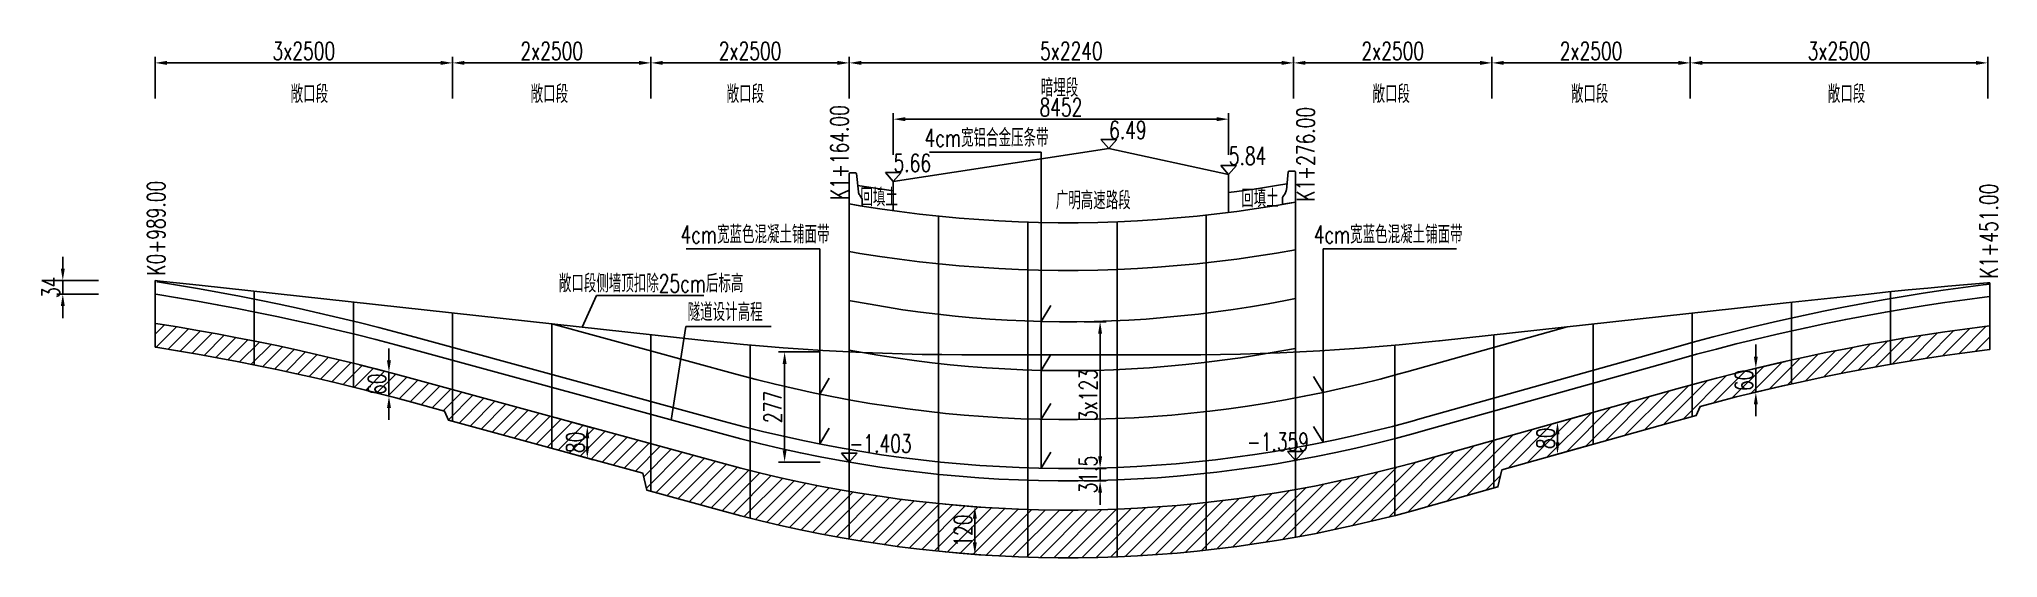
# Model space of a CAD drawing. Header units: millimetres. Extents: x -48690 to 48320, y -25312 to 3911.
# Drawn here: x -48690.1 to -48196.3, y -18346.9 to -18216.4 of the extents above; entities that cross this region are included whole.
import ezdxf
from ezdxf.enums import TextEntityAlignment as Align

# ---------------------------------------------------------------- set-up
doc = ezdxf.new("R2010")
doc.units = ezdxf.units.MM
doc.header["$LTSCALE"] = 0.25
doc.header["$MEASUREMENT"] = 0
for name, color, linetype in [('sjx', 1, 'Continuous'), ('填充', 8, 'Continuous'), ('文字', 7, 'Continuous'), ('栏目', 3, 'Continuous'), ('次轮廓线', 7, 'Continuous'), ('轮廓线', 1, 'Continuous'), ('面积', 4, 'Continuous')]:
    doc.layers.add(name, color=color, linetype=linetype)
doc.styles.get("Standard").update_dxf_attribs({"font": 'simplex1.shx', "width": 0.7, "bigfont": 'hztxt.shx'})
doc.dimstyles.new('副本 100', dxfattribs={"dimscale": 1.5, "dimtxt": 3, "dimasz": 2, "dimexe": 1, "dimexo": 1, "dimgap": 0.5, "dimtad": 1, "dimdec": 0, "dimlfac": 10, "dimzin": 0, "dimdsep": 46, "dimtxsty": 'Standard', "dimcen": 0.09, "dimclrd": 256, "dimclre": 256, "dimclrt": 7, "dimadec": 0, "dimazin": 0, "dimtfac": 1, "dimtdec": 0, "dimtix": 1, "dimtmove": 0, "dimatfit": 3, "dimfxl": 0, "dimtolj": 1, "dimtzin": 0, "dimarcsym": 0})

msp = doc.modelspace()

# ---------------------------------------------------------------- texts
at = {"layer": '文字', "width": 0.7}
for s, p in [('敞口段', (-48621.94, -18227.91)), ('敞口段', (-48561.44, -18227.91)), ('敞口段', (-48512.04, -18227.91)), ('暗埋段', (-48432.86, -18226.33)), ('敞口段', (-48349.22, -18227.91)), ('敞口段', (-48299.22, -18227.91)), ('敞口段', (-48234.46, -18227.91)), ('4cm宽铝合金压条带 ', (-48450.16, -18238.93)), ('回填土', (-48478.32, -18253.92)), ('广明高速路段', (-48424.35, -18254.69)), ('回填土', (-48382.3, -18254.22)), ('4cm宽蓝色混凝土铺面带 ', (-48508.53, -18263.26)), ('4cm宽蓝色混凝土铺面带 ', (-48348.92, -18263.26)), ('敞口段侧墙顶扣除25cm后标高', (-48535.8, -18275.58)), ('隧道设计高程', (-48517.14, -18282.82))]:
    msp.add_text(s, height=4.5, dxfattribs=at).set_placement(p, align=Align.TOP_CENTER)
for s, p in [('K1+164.00', (-48488.33, -18244.91)), ('K1+276.00', (-48370.82, -18245.34)), ('K0+989.00', (-48660.57, -18263.95)), ('K1+451.00', (-48198.57, -18264.67))]:
    msp.add_text(s, height=4.5, rotation=90, dxfattribs=at).set_placement(p, align=Align.MIDDLE)
for s, p in [('6.49', (-48420.34, -18241.47)), ('5.84', (-48390.17, -18247.97)), ('5.66', (-48474.69, -18249.77)), ('-1.403', (-48485.79, -18320.4)), ('-1.359', (-48385.62, -18319.96))]:
    msp.add_text(s, height=4.5, dxfattribs=at).set_placement(p)

# ---------------------------------------------------------------- blocks, each defined once
blk = doc.blocks.new('*D350')
at = {"lineweight": -2}
for p, q in [((-48601.89, -18297.2), (-48601.89, -18294.2)), ((-48609.4, -18298.29), (-48600.39, -18300.58)), ((-48601.89, -18300.2), (-48601.89, -18306.2)), ((-48609.4, -18304.29), (-48600.39, -18306.58)), ((-48601.89, -18309.2), (-48601.89, -18312.2))]:
    blk.add_line(p, q, dxfattribs=at)
for points in [[(-48602.39, -18297.2), (-48601.39, -18297.2), (-48601.89, -18300.2)], [(-48602.39, -18309.2), (-48601.39, -18309.2), (-48601.89, -18306.2)]]:
    blk.add_solid(points)
at = {"layer": 'Defpoints', "color": 0}
for p in [(-48610.85, -18297.92), (-48610.85, -18303.92), (-48601.89, -18306.2)]:
    blk.add_point(p, dxfattribs=at)
at = {"color": 7, "lineweight": -3, "insert": (-48604.89, -18303.2), "char_height": 4.5, "attachment_point": 5, "rotation": 90}
blk.add_mtext('\\A1;60', dxfattribs=at)
blk = doc.blocks.new('*D351')
at = {"lineweight": -2}
for p, q in [((-48559.41, -18311.76), (-48550.39, -18314.27)), ((-48551.89, -18316.85), (-48551.89, -18318.85)), ((-48559.41, -18319.76), (-48550.39, -18322.27))]:
    blk.add_line(p, q, dxfattribs=at)
for points in [[(-48552.39, -18316.85), (-48551.39, -18316.85), (-48551.89, -18313.85)], [(-48552.39, -18318.85), (-48551.39, -18318.85), (-48551.89, -18321.85)]]:
    blk.add_solid(points)
at = {"layer": 'Defpoints', "color": 0}
for p in [(-48560.85, -18311.36), (-48560.85, -18319.36), (-48551.89, -18321.85)]:
    blk.add_point(p, dxfattribs=at)
at = {"color": 7, "lineweight": -3, "insert": (-48554.89, -18317.85), "char_height": 4.5, "attachment_point": 5, "rotation": 90}
blk.add_mtext('\\A1;80', dxfattribs=at)
blk = doc.blocks.new('*D352')
at = {"lineweight": -2}
for p, q in [((-48461.67, -18333.4), (-48452.7, -18334.17)), ((-48454.2, -18337.04), (-48454.2, -18343.04)), ((-48461.67, -18345.4), (-48452.7, -18346.17))]:
    blk.add_line(p, q, dxfattribs=at)
for points in [[(-48454.7, -18337.04), (-48453.7, -18337.04), (-48454.2, -18334.04)], [(-48454.7, -18343.04), (-48453.7, -18343.04), (-48454.2, -18346.04)]]:
    blk.add_solid(points)
at = {"layer": 'Defpoints', "color": 0}
for p in [(-48463.17, -18333.27), (-48463.17, -18345.27), (-48454.2, -18346.04)]:
    blk.add_point(p, dxfattribs=at)
at = {"color": 7, "lineweight": -3, "insert": (-48457.2, -18340.04), "char_height": 4.5, "attachment_point": 5, "rotation": 90}
blk.add_mtext('\\A1;120', dxfattribs=at)
blk = doc.blocks.new('*D353')
at = {"lineweight": -2}
for p, q in [((-48660.85, -18231.32), (-48660.85, -18220.82)), ((-48657.85, -18222.32), (-48588.85, -18222.32)), ((-48585.85, -18231.32), (-48585.85, -18220.82))]:
    blk.add_line(p, q, dxfattribs=at)
for points in [[(-48657.85, -18221.82), (-48657.85, -18222.82), (-48660.85, -18222.32)], [(-48588.85, -18221.82), (-48588.85, -18222.82), (-48585.85, -18222.32)]]:
    blk.add_solid(points)
at = {"layer": 'Defpoints', "color": 0}
for p in [(-48585.85, -18222.32), (-48660.85, -18284.43), (-48585.85, -18288.7)]:
    blk.add_point(p, dxfattribs=at)
at = {"color": 7, "lineweight": -3, "insert": (-48623.35, -18219.32), "char_height": 4.5, "attachment_point": 5}
blk.add_mtext('\\A1;3x2500', dxfattribs=at)
blk = doc.blocks.new('*D354')
at = {"lineweight": -2}
for p, q in [((-48535.85, -18231.32), (-48535.85, -18220.82)), ((-48532.85, -18222.32), (-48488.85, -18222.32)), ((-48485.85, -18231.32), (-48485.85, -18220.82))]:
    blk.add_line(p, q, dxfattribs=at)
for points in [[(-48532.85, -18221.82), (-48532.85, -18222.82), (-48535.85, -18222.32)], [(-48488.85, -18221.82), (-48488.85, -18222.82), (-48485.85, -18222.32)]]:
    blk.add_solid(points)
at = {"layer": 'Defpoints', "color": 0}
for p in [(-48485.85, -18222.32), (-48535.85, -18292.14), (-48485.85, -18295.58)]:
    blk.add_point(p, dxfattribs=at)
at = {"color": 7, "lineweight": -3, "insert": (-48510.85, -18219.32), "char_height": 4.5, "attachment_point": 5}
blk.add_mtext('\\A1;2x2500', dxfattribs=at)
blk = doc.blocks.new('*D355')
at = {"lineweight": -2}
for p, q in [((-48485.85, -18231.32), (-48485.85, -18220.82)), ((-48482.85, -18222.32), (-48376.85, -18222.32)), ((-48373.85, -18231.32), (-48373.85, -18220.82))]:
    blk.add_line(p, q, dxfattribs=at)
for points in [[(-48482.85, -18221.82), (-48482.85, -18222.82), (-48485.85, -18222.32)], [(-48376.85, -18221.82), (-48376.85, -18222.82), (-48373.85, -18222.32)]]:
    blk.add_solid(points)
at = {"layer": 'Defpoints', "color": 0}
for p in [(-48373.85, -18222.32), (-48485.85, -18284.43), (-48373.85, -18294.08)]:
    blk.add_point(p, dxfattribs=at)
at = {"color": 7, "lineweight": -3, "insert": (-48429.85, -18219.32), "char_height": 4.5, "attachment_point": 5}
blk.add_mtext('\\A1;5x2240', dxfattribs=at)
blk = doc.blocks.new('*D356')
at = {"lineweight": -2}
for p, q in [((-48373.85, -18231.32), (-48373.85, -18220.82)), ((-48370.85, -18222.32), (-48326.85, -18222.32)), ((-48323.85, -18231.32), (-48323.85, -18220.82))]:
    blk.add_line(p, q, dxfattribs=at)
for points in [[(-48370.85, -18221.82), (-48370.85, -18222.82), (-48373.85, -18222.32)], [(-48326.85, -18221.82), (-48326.85, -18222.82), (-48323.85, -18222.32)]]:
    blk.add_solid(points)
at = {"layer": 'Defpoints', "color": 0}
for p in [(-48323.85, -18222.32), (-48373.85, -18284.43), (-48323.85, -18295.58)]:
    blk.add_point(p, dxfattribs=at)
at = {"color": 7, "lineweight": -3, "insert": (-48348.85, -18219.32), "char_height": 4.5, "attachment_point": 5}
blk.add_mtext('\\A1;2x2500', dxfattribs=at)
blk = doc.blocks.new('*D357')
at = {"lineweight": -2}
for p, q in [((-48273.85, -18231.32), (-48273.85, -18220.82)), ((-48270.85, -18222.32), (-48201.85, -18222.32)), ((-48198.85, -18231.32), (-48198.85, -18220.82))]:
    blk.add_line(p, q, dxfattribs=at)
for points in [[(-48270.85, -18221.82), (-48270.85, -18222.82), (-48273.85, -18222.32)], [(-48201.85, -18221.82), (-48201.85, -18222.82), (-48198.85, -18222.32)]]:
    blk.add_solid(points)
at = {"layer": 'Defpoints', "color": 0}
for p in [(-48198.85, -18222.32), (-48273.85, -18284.43), (-48198.85, -18288.7)]:
    blk.add_point(p, dxfattribs=at)
at = {"color": 7, "lineweight": -3, "insert": (-48236.35, -18219.32), "char_height": 4.5, "attachment_point": 5}
blk.add_mtext('\\A1;3x2500', dxfattribs=at)
blk = doc.blocks.new('*D358')
at = {"lineweight": -2}
for p, q in [((-48585.85, -18231.32), (-48585.85, -18220.82)), ((-48582.85, -18222.32), (-48538.85, -18222.32)), ((-48535.85, -18231.32), (-48535.85, -18220.82))]:
    blk.add_line(p, q, dxfattribs=at)
for points in [[(-48582.85, -18221.82), (-48582.85, -18222.82), (-48585.85, -18222.32)], [(-48538.85, -18221.82), (-48538.85, -18222.82), (-48535.85, -18222.32)]]:
    blk.add_solid(points)
at = {"layer": 'Defpoints', "color": 0}
for p in [(-48535.85, -18222.32), (-48585.85, -18292.14), (-48535.85, -18295.58)]:
    blk.add_point(p, dxfattribs=at)
at = {"color": 7, "lineweight": -3, "insert": (-48560.85, -18219.32), "char_height": 4.5, "attachment_point": 5}
blk.add_mtext('\\A1;2x2500', dxfattribs=at)
blk = doc.blocks.new('*D359')
at = {"lineweight": -2}
for p, q in [((-48323.85, -18231.32), (-48323.85, -18220.82)), ((-48320.85, -18222.32), (-48276.85, -18222.32)), ((-48273.85, -18231.32), (-48273.85, -18220.82))]:
    blk.add_line(p, q, dxfattribs=at)
for points in [[(-48320.85, -18221.82), (-48320.85, -18222.82), (-48323.85, -18222.32)], [(-48276.85, -18221.82), (-48276.85, -18222.82), (-48273.85, -18222.32)]]:
    blk.add_solid(points)
at = {"layer": 'Defpoints', "color": 0}
for p in [(-48273.85, -18222.32), (-48323.85, -18284.43), (-48273.85, -18295.58)]:
    blk.add_point(p, dxfattribs=at)
at = {"color": 7, "lineweight": -3, "insert": (-48298.85, -18219.32), "char_height": 4.5, "attachment_point": 5}
blk.add_mtext('\\A1;2x2500', dxfattribs=at)
blk = doc.blocks.new('*D360')
at = {"lineweight": -2}
for p, q in [((-48257.32, -18296.23), (-48257.32, -18293.23)), ((-48249.82, -18297.47), (-48258.82, -18299.58)), ((-48257.32, -18299.23), (-48257.32, -18305.23)), ((-48249.82, -18303.47), (-48258.82, -18305.58)), ((-48257.32, -18308.23), (-48257.32, -18311.23))]:
    blk.add_line(p, q, dxfattribs=at)
for points in [[(-48257.82, -18296.23), (-48256.82, -18296.23), (-48257.32, -18299.23)], [(-48257.82, -18308.23), (-48256.82, -18308.23), (-48257.32, -18305.23)]]:
    blk.add_solid(points)
at = {"layer": 'Defpoints', "color": 0}
for p in [(-48248.35, -18297.13), (-48257.32, -18305.23), (-48248.35, -18303.13)]:
    blk.add_point(p, dxfattribs=at)
at = {"color": 7, "lineweight": -3, "insert": (-48260.32, -18302.23), "char_height": 4.5, "attachment_point": 5, "rotation": 90}
blk.add_mtext('\\A1;60', dxfattribs=at)
blk = doc.blocks.new('*D361')
at = {"lineweight": -2}
for p, q in [((-48299.8, -18310.72), (-48308.82, -18313.23)), ((-48307.32, -18315.81), (-48307.32, -18317.81)), ((-48299.8, -18318.72), (-48308.82, -18321.23))]:
    blk.add_line(p, q, dxfattribs=at)
for points in [[(-48307.82, -18315.81), (-48306.82, -18315.81), (-48307.32, -18312.81)], [(-48307.82, -18317.81), (-48306.82, -18317.81), (-48307.32, -18320.81)]]:
    blk.add_solid(points)
at = {"layer": 'Defpoints', "color": 0}
for p in [(-48298.35, -18310.31), (-48307.32, -18320.81), (-48298.35, -18318.31)]:
    blk.add_point(p, dxfattribs=at)
at = {"color": 7, "lineweight": -3, "insert": (-48310.32, -18316.81), "char_height": 4.5, "attachment_point": 5, "rotation": 90}
blk.add_mtext('\\A1;80', dxfattribs=at)
blk = doc.blocks.new('*D362')
at = {"lineweight": -2}
for p, q in [((-48474.75, -18245.49), (-48474.75, -18234.99)), ((-48471.75, -18236.49), (-48393.23, -18236.49)), ((-48390.23, -18245.49), (-48390.23, -18234.99))]:
    blk.add_line(p, q, dxfattribs=at)
for points in [[(-48471.75, -18235.99), (-48471.75, -18236.99), (-48474.75, -18236.49)], [(-48393.23, -18235.99), (-48393.23, -18236.99), (-48390.23, -18236.49)]]:
    blk.add_solid(points)
at = {"layer": 'Defpoints', "color": 0}
for p in [(-48390.23, -18236.49), (-48474.75, -18252.59), (-48390.23, -18250.84)]:
    blk.add_point(p, dxfattribs=at)
at = {"color": 7, "lineweight": -3, "insert": (-48432.49, -18233.49), "char_height": 4.5, "attachment_point": 5}
blk.add_mtext('\\A1;8452', dxfattribs=at)
blk = doc.blocks.new('*D380')
at = {"lineweight": -2}
for p, q in [((-48422.62, -18321.39), (-48422.62, -18318.39)), ((-48426.67, -18324.39), (-48421.12, -18324.39)), ((-48426.67, -18327.54), (-48421.12, -18327.54)), ((-48422.62, -18327.54), (-48422.62, -18324.39)), ((-48422.62, -18330.54), (-48422.62, -18333.54))]:
    blk.add_line(p, q, dxfattribs=at)
for points in [[(-48423.12, -18321.39), (-48422.12, -18321.39), (-48422.62, -18324.39)], [(-48423.12, -18330.54), (-48422.12, -18330.54), (-48422.62, -18327.54)]]:
    blk.add_solid(points)
at = {"layer": 'Defpoints', "color": 0}
for p in [(-48428.17, -18324.39), (-48428.17, -18327.54), (-48422.62, -18324.39)]:
    blk.add_point(p, dxfattribs=at)
at = {"color": 7, "lineweight": -3, "insert": (-48425.62, -18325.96), "char_height": 4.5, "attachment_point": 5, "rotation": 90}
blk.add_mtext('\\A1;31.5', dxfattribs=at)
blk = doc.blocks.new('*D379')
at = {"lineweight": -2}
for p, q in [((-48426.67, -18287.49), (-48421.12, -18287.49)), ((-48422.62, -18321.39), (-48422.62, -18290.49)), ((-48426.67, -18324.39), (-48421.12, -18324.39))]:
    blk.add_line(p, q, dxfattribs=at)
for points in [[(-48423.12, -18290.49), (-48422.12, -18290.49), (-48422.62, -18287.49)], [(-48423.12, -18321.39), (-48422.12, -18321.39), (-48422.62, -18324.39)]]:
    blk.add_solid(points)
at = {"layer": 'Defpoints', "color": 0}
for p in [(-48428.17, -18287.49), (-48422.62, -18287.49), (-48428.17, -18324.39)]:
    blk.add_point(p, dxfattribs=at)
at = {"color": 7, "lineweight": -3, "insert": (-48425.62, -18305.94), "char_height": 4.5, "attachment_point": 5, "rotation": 90}
blk.add_mtext('\\A1;3x123', dxfattribs=at)
blk = doc.blocks.new('*D381')
at = {"lineweight": -2}
for p, q in [((-48684.11, -18274.1), (-48684.11, -18271.1)), ((-48675.11, -18277.1), (-48685.61, -18277.1)), ((-48684.11, -18277.1), (-48684.11, -18280.55)), ((-48675.11, -18280.55), (-48685.61, -18280.55)), ((-48684.11, -18283.55), (-48684.11, -18286.55))]:
    blk.add_line(p, q, dxfattribs=at)
for points in [[(-48684.61, -18274.1), (-48683.61, -18274.1), (-48684.11, -18277.1)], [(-48684.61, -18283.55), (-48683.61, -18283.55), (-48684.11, -18280.55)]]:
    blk.add_solid(points)
at = {"layer": 'Defpoints', "color": 0}
for p in [(-48660.85, -18277.1), (-48684.11, -18280.55), (-48660.85, -18280.55)]:
    blk.add_point(p, dxfattribs=at)
at = {"color": 7, "lineweight": -3, "insert": (-48687.11, -18278.82), "char_height": 4.5, "attachment_point": 5, "rotation": 90}
blk.add_mtext('\\A1;34', dxfattribs=at)
blk = doc.blocks.new('*D382')
at = {"lineweight": -2}
for p, q in [((-48493.15, -18295.08), (-48503.65, -18295.08)), ((-48502.15, -18298.08), (-48502.15, -18319.82)), ((-48493.15, -18322.82), (-48503.65, -18322.82))]:
    blk.add_line(p, q, dxfattribs=at)
for points in [[(-48502.65, -18298.08), (-48501.65, -18298.08), (-48502.15, -18295.08)], [(-48502.65, -18319.82), (-48501.65, -18319.82), (-48502.15, -18322.82)]]:
    blk.add_solid(points)
at = {"layer": 'Defpoints', "color": 0}
for p in [(-48485.85, -18295.08), (-48502.15, -18322.82), (-48485.85, -18322.82)]:
    blk.add_point(p, dxfattribs=at)
at = {"color": 7, "lineweight": -3, "insert": (-48505.15, -18308.95), "char_height": 4.5, "attachment_point": 5, "rotation": 90}
blk.add_mtext('\\A1;277', dxfattribs=at)

# ---------------------------------------------------------------- dimensions: what is measured, and where the dimension line sits
at = {"lineweight": -3}
for base, p1, p2, text, picture, middle in [((-48585.85, -18222.32), (-48660.85, -18284.43), (-48585.85, -18288.7), '3x2500', '*D353', (-48623.35, -18219.32)), ((-48535.85, -18222.32), (-48585.85, -18292.14), (-48535.85, -18295.58), '2x2500', '*D358', (-48560.85, -18219.32)), ((-48485.85, -18222.32), (-48535.85, -18292.14), (-48485.85, -18295.58), '2x2500', '*D354', (-48510.85, -18219.32)), ((-48373.85, -18222.32), (-48485.85, -18284.43), (-48373.85, -18294.08), '5x2240', '*D355', (-48429.85, -18219.32)), ((-48323.85, -18222.32), (-48373.85, -18284.43), (-48323.85, -18295.58), '2x2500', '*D356', (-48348.85, -18219.32)), ((-48273.85, -18222.32), (-48323.85, -18284.43), (-48273.85, -18295.58), '2x2500', '*D359', (-48298.85, -18219.32)), ((-48198.85, -18222.32), (-48273.85, -18284.43), (-48198.85, -18288.7), '3x2500', '*D357', (-48236.35, -18219.32))]:
    dim = msp.add_linear_dim(base=base, p1=p1, p2=p2, text=text, dimstyle='副本 100', override={"dimtxsty": 'Standard'}, dxfattribs=at)
    dim.commit()
    dim.dimension.update_dxf_attribs({"geometry": picture, "text_midpoint": middle})
dim = msp.add_linear_dim(base=(-48390.23, -18236.49), p1=(-48474.75, -18252.59), p2=(-48390.23, -18250.84), text='8452', dimstyle='副本 100', dxfattribs=at)
dim.commit()
dim.dimension.update_dxf_attribs({"geometry": '*D362', "text_midpoint": (-48432.49, -18233.49)})
for base, p1, p2, picture, middle in [((-48684.1107, -18280.5452), (-48660.8548, -18277.0998), (-48660.8548, -18280.5452), '*D381', (-48687.1107, -18278.8225)), ((-48502.15, -18322.82), (-48485.85, -18295.08), (-48485.85, -18322.82), '*D382', (-48505.15, -18308.95))]:
    dim = msp.add_linear_dim(base=base, p1=p1, p2=p2, angle=90, dimstyle='副本 100', dxfattribs=at)
    dim.commit()
    dim.dimension.update_dxf_attribs({"geometry": picture, "text_midpoint": middle})
for base, p1, p2, text, picture, middle in [((-48422.62, -18287.49), (-48428.17, -18324.39), (-48428.17, -18287.49), '3x123', '*D379', (-48425.62, -18305.94)), ((-48422.62, -18324.39), (-48428.17, -18327.54), (-48428.17, -18324.39), '31.5', '*D380', (-48425.62, -18325.96))]:
    dim = msp.add_linear_dim(base=base, p1=p1, p2=p2, angle=90, text=text, dimstyle='副本 100', dxfattribs=at)
    dim.commit()
    dim.dimension.update_dxf_attribs({"geometry": picture, "text_midpoint": middle})
for p1, p2, distance, text, picture, middle in [((-48248.35, -18297.13), (-48248.35, -18303.13), -8.97, '60', '*D360', (-48260.32, -18302.23)), ((-48610.85, -18297.92), (-48610.85, -18303.92), 8.97, '60', '*D350', (-48604.89, -18303.2)), ((-48560.85, -18311.36), (-48560.85, -18319.36), 8.97, '80', '*D351', (-48554.89, -18317.85)), ((-48298.35, -18310.31), (-48298.35, -18318.31), -8.97, '80', '*D361', (-48310.32, -18316.81)), ((-48463.17, -18333.27), (-48463.17, -18345.27), 8.97, '120', '*D352', (-48457.2, -18340.04))]:
    dim = msp.add_aligned_dim(p1=p1, p2=p2, distance=distance, text=text, dimstyle='副本 100', dxfattribs=at)
    dim.commit()
    dim.dimension.update_dxf_attribs({"geometry": picture, "text_midpoint": middle})

# ---------------------------------------------------------------- hatches: boundary and pattern name
at = {"layer": '填充'}
h = msp.add_hatch(dxfattribs=at)
h.set_pattern_fill('ANSI31', color=256, scale=20, style=0)
h.paths.add_polyline_path([(-48660.85, -18293.9), (-48660.18, -18294), (-48655.18, -18294.8), (-48650.18, -18295.65), (-48645.18, -18296.55), (-48640.18, -18297.49), (-48635.18, -18298.47), (-48630.18, -18299.5), (-48625.18, -18300.58), (-48620.18, -18301.7), (-48615.18, -18302.87), (-48610.18, -18304.08), (-48605.18, -18305.34), (-48600.18, -18306.65), (-48596.13, -18307.74), (-48587.85, -18309.99), (-48586.85, -18312.27), (-48537.85, -18325.63), (-48536.85, -18329.9), (-48518.17, -18335), (-48513.17, -18336.32), (-48508.17, -18337.57), (-48503.17, -18338.74), (-48498.17, -18339.83), (-48493.17, -18340.84), (-48488.17, -18341.77), (-48483.17, -18342.63), (-48478.17, -18343.41), (-48473.17, -18344.11), (-48468.17, -18344.73), (-48463.17, -18345.27), (-48458.17, -18345.74), (-48453.17, -18346.12), (-48448.17, -18346.43), (-48443.17, -18346.66), (-48438.17, -18346.82), (-48433.17, -18346.89), (-48428.17, -18346.89), (-48423.17, -18346.81), (-48418.17, -18346.65), (-48413.17, -18346.41), (-48408.17, -18346.09), (-48403.17, -18345.7), (-48398.17, -18345.23), (-48393.17, -18344.68), (-48388.17, -18344.05), (-48383.17, -18343.34), (-48378.17, -18342.56), (-48373.17, -18341.69), (-48368.17, -18340.75), (-48363.17, -18339.73), (-48358.17, -18338.64), (-48353.17, -18337.46), (-48348.17, -18336.21), (-48343.17, -18334.87), (-48341.14, -18334.31), (-48322.35, -18329.04), (-48321.35, -18324.76), (-48277.27, -18312.4), (-48272.35, -18311.05), (-48271.35, -18308.78), (-48267.27, -18307.7), (-48262.27, -18306.42), (-48257.27, -18305.19), (-48252.27, -18304.01), (-48249.65, -18303.42), (-48244.65, -18302.32), (-48239.65, -18301.26), (-48234.65, -18300.26), (-48229.65, -18299.31), (-48224.65, -18298.41), (-48219.65, -18297.56), (-48214.65, -18296.76), (-48209.65, -18296.01), (-48204.65, -18295.31), (-48199.65, -18294.66), (-48198.35, -18294.5), (-48198.35, -18288.5), (-48199.65, -18288.66), (-48204.65, -18289.31), (-48209.65, -18290.01), (-48214.65, -18290.76), (-48219.65, -18291.56), (-48224.65, -18292.41), (-48229.65, -18293.31), (-48234.65, -18294.26), (-48239.65, -18295.26), (-48244.65, -18296.32), (-48249.65, -18297.42), (-48252.27, -18298.01), (-48257.27, -18299.19), (-48262.27, -18300.42), (-48267.27, -18301.7), (-48272.27, -18303.02), (-48277.27, -18304.4), (-48341.14, -18322.31), (-48343.17, -18322.87), (-48348.17, -18324.21), (-48353.17, -18325.46), (-48358.17, -18326.64), (-48363.17, -18327.73), (-48368.17, -18328.75), (-48373.17, -18329.69), (-48378.17, -18330.56), (-48383.17, -18331.34), (-48388.17, -18332.05), (-48393.17, -18332.68), (-48398.17, -18333.23), (-48403.17, -18333.7), (-48408.17, -18334.09), (-48413.17, -18334.41), (-48418.17, -18334.65), (-48423.17, -18334.81), (-48428.17, -18334.89), (-48433.17, -18334.89), (-48438.17, -18334.82), (-48443.17, -18334.66), (-48448.17, -18334.43), (-48453.17, -18334.12), (-48458.17, -18333.74), (-48463.17, -18333.27), (-48468.17, -18332.73), (-48473.17, -18332.11), (-48478.17, -18331.41), (-48483.17, -18330.63), (-48488.17, -18329.77), (-48493.17, -18328.84), (-48498.17, -18327.83), (-48503.17, -18326.74), (-48508.17, -18325.57), (-48513.17, -18324.32), (-48518.17, -18323), (-48596.13, -18301.74), (-48600.18, -18300.65), (-48605.18, -18299.34), (-48610.18, -18298.08), (-48615.18, -18296.87), (-48620.18, -18295.7), (-48625.18, -18294.58), (-48630.18, -18293.5), (-48635.18, -18292.47), (-48640.18, -18291.49), (-48645.18, -18290.55), (-48650.18, -18289.65), (-48655.18, -18288.8), (-48660.18, -18288), (-48660.85, -18287.9)])

# ---------------------------------------------------------------- linework, layer by layer
for p, q in [((-48437.44, -18244.81), (-48437.44, -18324.33)), ((-48485.85, -18250.19), (-48485.85, -18257.82)), ((-48485.68, -18250.02), (-48484.19, -18250.02)), ((-48483.54, -18254.78), (-48484.02, -18250.17)), ((-48375.67, -18254.33), (-48375.19, -18249.73)), ((-48373.53, -18249.57), (-48375.02, -18249.57)), ((-48373.35, -18249.75), (-48373.35, -18257.38)), ((-48485.85, -18257.82), (-48482.61, -18258.37)), ((-48483.23, -18255.61), (-48482.65, -18256.45)), ((-48482.61, -18256.55), (-48482.61, -18258.37)), ((-48376.6, -18256.1), (-48376.6, -18257.92)), ((-48373.35, -18257.38), (-48376.6, -18257.92)), ((-48375.98, -18255.17), (-48376.56, -18256)), ((-48493.3, -18269.14), (-48493.3, -18318.25)), ((-48366.41, -18269.14), (-48366.41, -18317.83)), ((-48437.44, -18287.42), (-48435.06, -18283.41)), ((-48437.44, -18299.72), (-48435.06, -18295.72)), ((-48493.3, -18305.7), (-48490.92, -18301.69)), ((-48366.41, -18305.28), (-48368.79, -18301.27)), ((-48437.44, -18312.03), (-48435.06, -18308.02)), ((-48493.3, -18318.25), (-48490.92, -18314.24)), ((-48366.41, -18317.83), (-48368.79, -18313.82)), ((-48437.44, -18324.33), (-48435.06, -18320.32))]:
    msp.add_line(p, q)
for centre, radius, start, end in [((-48485.68, -18250.19), 0.175, 90, 180), ((-48484.19, -18250.19), 0.175, 5.977, 90), ((-48375.02, -18249.75), 0.175, 90, 174.023), ((-48373.53, -18249.75), 0.175, 0, 90), ((-48481.76, -18254.59), 1.78, 185.977, 214.7778), ((-48482.79, -18256.55), 0.175, 0, 34.7778), ((-48376.42, -18256.1), 0.175, 145.2222, 180), ((-48377.45, -18254.15), 1.78, 325.2222, 354.023)]:
    msp.add_arc(centre, radius, start, end)
at = {"layer": 'sjx'}
for p, q in [((-48474.75, -18252.19), (-48420.41, -18243.89)), ((-48420.41, -18243.89), (-48390.23, -18250.39)), ((-48390.23, -18250.39), (-48390.23, -18259.96)), ((-48485.85, -18342.17), (-48485.85, -18257.82)), ((-48373.35, -18257.38), (-48373.35, -18341.73))]:
    msp.add_line(p, q, dxfattribs=at)
at = {"layer": '文字'}
for p, q in [((-48465.66, -18244.81), (-48437.44, -18244.81)), ((-48526.94, -18269.14), (-48493.3, -18269.14)), ((-48332.77, -18269.14), (-48366.41, -18269.14)), ((-48553.21, -18288.83), (-48549.57, -18280.85)), ((-48549.57, -18280.85), (-48522.51, -18280.85)), ((-48530.72, -18312.23), (-48527.08, -18288.7)), ((-48527.08, -18288.7), (-48505.53, -18288.7))]:
    msp.add_line(p, q, dxfattribs=at)
at = {"layer": '栏目'}
msp.add_line((-48373.35, -18322.38), (-48373.35, -18295.21), dxfattribs=at)
at = {"layer": '次轮廓线'}
for p, q in [((-48463.35, -18345.25), (-48463.35, -18260.9)), ((-48440.85, -18346.73), (-48440.85, -18262.38)), ((-48418.35, -18346.65), (-48418.35, -18262.3)), ((-48395.85, -18344.97), (-48395.85, -18260.62)), ((-48660.85, -18293.9), (-48660.85, -18277.1)), ((-48198.35, -18277.65), (-48198.35, -18294.5)), ((-48635.85, -18298.34), (-48635.85, -18279.79)), ((-48610.85, -18303.92), (-48610.85, -18282.53)), ((-48248.35, -18282.61), (-48248.35, -18303.13)), ((-48223.35, -18279.92), (-48223.35, -18298.19)), ((-48585.85, -18312.54), (-48585.85, -18285.26)), ((-48560.85, -18319.36), (-48560.85, -18288)), ((-48298.35, -18288.04), (-48298.35, -18318.31)), ((-48273.35, -18285.33), (-48273.35, -18311.32)), ((-48535.85, -18330.17), (-48535.85, -18290.73)), ((-48323.35, -18290.76), (-48323.35, -18329.32)), ((-48510.85, -18336.9), (-48510.85, -18293.35)), ((-48348.35, -18293.37), (-48348.35, -18336.25))]:
    msp.add_line(p, q, dxfattribs=at)
at = {"layer": '次轮廓线', "flags": 128}
for points in [[(-48483.7, -18253.19), (-48483.17, -18253.28), (-48478.17, -18254.06), (-48474.75, -18254.54)], [(-48390.23, -18254.96), (-48388.17, -18254.7), (-48383.17, -18253.99), (-48378.17, -18253.21), (-48375.51, -18252.75)], [(-48660.85, -18277.1), (-48659.58, -18277.23), (-48654.58, -18277.75), (-48649.72, -18278.27), (-48522.48, -18292.2), (-48517.48, -18292.72), (-48512.48, -18293.21), (-48507.48, -18293.65), (-48502.48, -18294.05), (-48497.48, -18294.41), (-48492.48, -18294.73), (-48487.48, -18295), (-48482.48, -18295.24), (-48477.48, -18295.43), (-48472.48, -18295.58), (-48467.48, -18295.69), (-48462.48, -18295.76), (-48457.48, -18295.79), (-48456.83, -18295.79), (-48402.24, -18295.79), (-48397.24, -18295.77), (-48392.24, -18295.7), (-48387.24, -18295.6), (-48382.24, -18295.45), (-48377.24, -18295.27), (-48372.24, -18295.04), (-48367.24, -18294.77), (-48362.24, -18294.45), (-48357.24, -18294.1), (-48352.24, -18293.7), (-48347.24, -18293.27), (-48342.24, -18292.79), (-48337.24, -18292.27), (-48337.07, -18292.25), (-48249.65, -18282.76), (-48228.96, -18280.51), (-48223.96, -18279.98), (-48218.96, -18279.47), (-48213.96, -18278.99), (-48208.96, -18278.54), (-48203.96, -18278.1), (-48198.96, -18277.7), (-48198.35, -18277.65)], [(-48660.85, -18280.55), (-48660.18, -18280.65), (-48655.18, -18281.45), (-48650.18, -18282.3), (-48645.18, -18283.2), (-48640.18, -18284.14), (-48635.18, -18285.12), (-48630.18, -18286.15), (-48625.18, -18287.23), (-48620.18, -18288.35), (-48615.18, -18289.52), (-48610.18, -18290.73), (-48605.18, -18291.99), (-48600.18, -18293.3), (-48596.13, -18294.39), (-48518.17, -18315.65), (-48513.17, -18316.97), (-48508.17, -18318.22), (-48503.17, -18319.39), (-48498.17, -18320.48), (-48493.17, -18321.49), (-48488.17, -18322.42), (-48483.17, -18323.28), (-48478.17, -18324.06), (-48473.17, -18324.76), (-48468.17, -18325.38), (-48463.17, -18325.92), (-48458.17, -18326.39), (-48453.17, -18326.77), (-48448.17, -18327.08), (-48443.17, -18327.31), (-48438.17, -18327.47), (-48433.17, -18327.54), (-48428.17, -18327.54), (-48423.17, -18327.46), (-48418.17, -18327.3), (-48413.17, -18327.06), (-48408.17, -18326.74), (-48403.17, -18326.35), (-48398.17, -18325.88), (-48393.17, -18325.33), (-48388.17, -18324.7), (-48383.17, -18323.99), (-48378.17, -18323.21), (-48373.17, -18322.34), (-48368.17, -18321.4), (-48363.17, -18320.38), (-48358.17, -18319.29), (-48353.17, -18318.11), (-48348.17, -18316.86), (-48343.17, -18315.52), (-48341.14, -18314.96), (-48277.27, -18297.05), (-48272.27, -18295.67), (-48267.27, -18294.35), (-48262.27, -18293.07), (-48257.27, -18291.84), (-48252.27, -18290.66), (-48249.65, -18290.07), (-48244.65, -18288.97), (-48239.65, -18287.91), (-48234.65, -18286.91), (-48229.65, -18285.96), (-48224.65, -18285.06), (-48219.65, -18284.21), (-48214.65, -18283.41), (-48209.65, -18282.66), (-48204.65, -18281.96), (-48199.65, -18281.31), (-48198.35, -18281.15)]]:
    msp.add_lwpolyline(points, dxfattribs=at)
at = {"layer": '次轮廓线', "color": 6, "flags": 128}
for points in [[(-48660.38, -18277.43), (-48659.7, -18277.53), (-48654.67, -18278.34), (-48649.64, -18279.2), (-48644.62, -18280.1), (-48639.59, -18281.04), (-48634.56, -18282.03), (-48629.53, -18283.07), (-48624.51, -18284.15), (-48619.48, -18285.28), (-48614.45, -18286.46), (-48609.43, -18287.67), (-48604.4, -18288.94), (-48599.38, -18290.25), (-48595.3, -18291.35), (-48517.35, -18312.61), (-48512.38, -18313.92), (-48507.43, -18315.16), (-48502.47, -18316.32), (-48497.52, -18317.4), (-48492.56, -18318.4), (-48487.61, -18319.32), (-48482.66, -18320.17), (-48477.71, -18320.94), (-48472.75, -18321.63), (-48467.8, -18322.25), (-48462.85, -18322.79), (-48457.9, -18323.25), (-48452.95, -18323.63), (-48448, -18323.94), (-48443.04, -18324.17), (-48438.09, -18324.32), (-48433.14, -18324.39), (-48428.19, -18324.39), (-48423.24, -18324.31), (-48418.29, -18324.15), (-48413.34, -18323.91), (-48408.39, -18323.6), (-48403.44, -18323.21), (-48398.49, -18322.74), (-48393.53, -18322.2), (-48388.58, -18321.57), (-48383.63, -18320.87), (-48378.68, -18320.1), (-48373.72, -18319.24), (-48368.77, -18318.31), (-48363.82, -18317.3), (-48358.86, -18316.21), (-48353.91, -18315.05), (-48348.95, -18313.81), (-48343.99, -18312.48), (-48341.99, -18311.93), (-48278.11, -18294.01), (-48273.09, -18292.63), (-48268.07, -18291.3), (-48263.04, -18290.01), (-48258.01, -18288.78), (-48252.98, -18287.59), (-48250.34, -18286.99), (-48245.32, -18285.89), (-48240.29, -18284.83), (-48235.26, -18283.82), (-48230.23, -18282.87), (-48225.2, -18281.96), (-48220.17, -18281.1), (-48215.14, -18280.3), (-48210.11, -18279.54), (-48205.08, -18278.83), (-48200.05, -18278.18), (-48198.35, -18277.98)], [(-48485.85, -18282.11), (-48485.52, -18282.18), (-48481.11, -18283), (-48476.71, -18283.75), (-48472.31, -18284.44), (-48467.92, -18285.05), (-48463.53, -18285.6), (-48459.15, -18286.07), (-48454.76, -18286.48), (-48450.38, -18286.82), (-48446.01, -18287.09), (-48441.63, -18287.29), (-48437.26, -18287.43), (-48432.88, -18287.49), (-48428.51, -18287.49), (-48424.13, -18287.42), (-48419.76, -18287.28), (-48415.38, -18287.07), (-48411, -18286.79), (-48406.62, -18286.45), (-48402.24, -18286.03), (-48397.85, -18285.55), (-48393.47, -18285), (-48389.07, -18284.38), (-48384.68, -18283.69), (-48380.28, -18282.93), (-48375.87, -18282.1), (-48373.35, -18281.59)], [(-48560.83, -18288), (-48514.15, -18300.73), (-48509.32, -18302.01), (-48504.54, -18303.2), (-48499.76, -18304.32), (-48494.99, -18305.36), (-48490.21, -18306.32), (-48485.44, -18307.22), (-48480.67, -18308.03), (-48475.91, -18308.77), (-48471.14, -18309.44), (-48466.38, -18310.03), (-48461.62, -18310.55), (-48456.85, -18310.99), (-48452.09, -18311.36), (-48447.33, -18311.66), (-48442.57, -18311.88), (-48437.81, -18312.02), (-48433.06, -18312.09), (-48428.3, -18312.09), (-48423.54, -18312.01), (-48418.78, -18311.86), (-48414.02, -18311.63), (-48409.26, -18311.33), (-48404.5, -18310.96), (-48399.74, -18310.51), (-48394.97, -18309.98), (-48390.21, -18309.38), (-48385.44, -18308.71), (-48380.68, -18307.96), (-48375.91, -18307.14), (-48371.14, -18306.24), (-48366.36, -18305.27), (-48361.59, -18304.22), (-48356.81, -18303.1), (-48352.03, -18301.9), (-48347.22, -18300.62), (-48345.29, -18300.08), (-48304.92, -18288.76)], [(-48485.85, -18294.67), (-48478.69, -18295.89), (-48474.11, -18296.6), (-48469.53, -18297.25), (-48464.96, -18297.81), (-48460.38, -18298.31), (-48455.81, -18298.74), (-48451.24, -18299.09), (-48446.67, -18299.37), (-48442.1, -18299.58), (-48437.54, -18299.72), (-48432.97, -18299.79), (-48428.4, -18299.79), (-48423.84, -18299.71), (-48419.27, -18299.57), (-48414.7, -18299.35), (-48410.13, -18299.06), (-48405.56, -18298.7), (-48400.99, -18298.27), (-48396.41, -18297.77), (-48391.84, -18297.19), (-48387.26, -18296.54), (-48382.68, -18295.82), (-48373.35, -18294.22)]]:
    msp.add_lwpolyline(points, dxfattribs=at)
at = {"layer": '次轮廓线', "flags": 128}
msp.add_lwpolyline([(-48660.85, -18293.9), (-48660.18, -18294), (-48655.18, -18294.8), (-48650.18, -18295.65), (-48645.18, -18296.55), (-48640.18, -18297.49), (-48635.18, -18298.47), (-48630.18, -18299.5), (-48625.18, -18300.58), (-48620.18, -18301.7), (-48615.18, -18302.87), (-48610.18, -18304.08), (-48605.18, -18305.34), (-48600.18, -18306.65), (-48596.13, -18307.74), (-48587.85, -18309.99), (-48586.85, -18312.27), (-48537.85, -18325.63), (-48536.85, -18329.9), (-48518.17, -18335), (-48513.17, -18336.32), (-48508.17, -18337.57), (-48503.17, -18338.74), (-48498.17, -18339.83), (-48493.17, -18340.84), (-48488.17, -18341.77), (-48483.17, -18342.63), (-48478.17, -18343.41), (-48473.17, -18344.11), (-48468.17, -18344.73), (-48463.17, -18345.27), (-48458.17, -18345.74), (-48453.17, -18346.12), (-48448.17, -18346.43), (-48443.17, -18346.66), (-48438.17, -18346.82), (-48433.17, -18346.89), (-48428.17, -18346.89), (-48423.17, -18346.81), (-48418.17, -18346.65), (-48413.17, -18346.41), (-48408.17, -18346.09), (-48403.17, -18345.7), (-48398.17, -18345.23), (-48393.17, -18344.68), (-48388.17, -18344.05), (-48383.17, -18343.34), (-48378.17, -18342.56), (-48373.17, -18341.69), (-48368.17, -18340.75), (-48363.17, -18339.73), (-48358.17, -18338.64), (-48353.17, -18337.46), (-48348.17, -18336.21), (-48343.17, -18334.87), (-48341.14, -18334.31), (-48322.35, -18329.04), (-48321.35, -18324.76), (-48277.27, -18312.4), (-48272.35, -18311.05), (-48271.35, -18308.78), (-48267.27, -18307.7), (-48262.27, -18306.42), (-48257.27, -18305.19), (-48252.27, -18304.01), (-48249.65, -18303.42), (-48244.65, -18302.32), (-48239.65, -18301.26), (-48234.65, -18300.26), (-48229.65, -18299.31), (-48224.65, -18298.41), (-48219.65, -18297.56), (-48214.65, -18296.76), (-48209.65, -18296.01), (-48204.65, -18295.31), (-48199.65, -18294.66), (-48198.35, -18294.5), (-48198.35, -18288.5), (-48199.65, -18288.66), (-48204.65, -18289.31), (-48209.65, -18290.01), (-48214.65, -18290.76), (-48219.65, -18291.56), (-48224.65, -18292.41), (-48229.65, -18293.31), (-48234.65, -18294.26), (-48239.65, -18295.26), (-48244.65, -18296.32), (-48249.65, -18297.42), (-48252.27, -18298.01), (-48257.27, -18299.19), (-48262.27, -18300.42), (-48267.27, -18301.7), (-48272.27, -18303.02), (-48277.27, -18304.4), (-48341.14, -18322.31), (-48343.17, -18322.87), (-48348.17, -18324.21), (-48353.17, -18325.46), (-48358.17, -18326.64), (-48363.17, -18327.73), (-48368.17, -18328.75), (-48373.17, -18329.69), (-48378.17, -18330.56), (-48383.17, -18331.34), (-48388.17, -18332.05), (-48393.17, -18332.68), (-48398.17, -18333.23), (-48403.17, -18333.7), (-48408.17, -18334.09), (-48413.17, -18334.41), (-48418.17, -18334.65), (-48423.17, -18334.81), (-48428.17, -18334.89), (-48433.17, -18334.89), (-48438.17, -18334.82), (-48443.17, -18334.66), (-48448.17, -18334.43), (-48453.17, -18334.12), (-48458.17, -18333.74), (-48463.17, -18333.27), (-48468.17, -18332.73), (-48473.17, -18332.11), (-48478.17, -18331.41), (-48483.17, -18330.63), (-48488.17, -18329.77), (-48493.17, -18328.84), (-48498.17, -18327.83), (-48503.17, -18326.74), (-48508.17, -18325.57), (-48513.17, -18324.32), (-48518.17, -18323), (-48596.13, -18301.74), (-48600.18, -18300.65), (-48605.18, -18299.34), (-48610.18, -18298.08), (-48615.18, -18296.87), (-48620.18, -18295.7), (-48625.18, -18294.58), (-48630.18, -18293.5), (-48635.18, -18292.47), (-48640.18, -18291.49), (-48645.18, -18290.55), (-48650.18, -18289.65), (-48655.18, -18288.8), (-48660.18, -18288), (-48660.85, -18287.9)], close=True, dxfattribs=at)
at = {"layer": '轮廓线'}
msp.add_line((-48474.75, -18252.19), (-48474.75, -18259.54), dxfattribs=at)
at = {"layer": '轮廓线', "flags": 128}
for points in [[(-48485.85, -18257.82), (-48483.17, -18258.28), (-48478.17, -18259.06), (-48473.17, -18259.76), (-48468.17, -18260.38), (-48463.17, -18260.92), (-48458.17, -18261.39), (-48453.17, -18261.77), (-48448.17, -18262.08), (-48443.17, -18262.31), (-48438.17, -18262.47), (-48433.17, -18262.54), (-48428.17, -18262.54), (-48423.17, -18262.46), (-48418.17, -18262.3), (-48413.17, -18262.06), (-48408.17, -18261.74), (-48403.17, -18261.35), (-48398.17, -18260.88), (-48393.17, -18260.33), (-48388.17, -18259.7), (-48383.17, -18258.99), (-48378.17, -18258.21), (-48373.35, -18257.38)], [(-48485.85, -18269.82), (-48483.17, -18270.28), (-48478.17, -18271.06), (-48473.17, -18271.76), (-48468.17, -18272.38), (-48463.17, -18272.92), (-48458.17, -18273.39), (-48453.17, -18273.77), (-48448.17, -18274.08), (-48443.17, -18274.31), (-48438.17, -18274.47), (-48433.17, -18274.54), (-48428.17, -18274.54), (-48423.17, -18274.46), (-48418.17, -18274.3), (-48413.17, -18274.06), (-48408.17, -18273.74), (-48403.17, -18273.35), (-48398.17, -18272.88), (-48393.17, -18272.33), (-48388.17, -18271.7), (-48383.17, -18270.99), (-48378.17, -18270.21), (-48373.35, -18269.38)]]:
    msp.add_lwpolyline(points, dxfattribs=at)
at = {"layer": '面积'}
for p, q in [((-48420.41, -18243.89), (-48422.4, -18241.64)), ((-48422.4, -18241.64), (-48418.41, -18241.64)), ((-48420.41, -18243.89), (-48418.41, -18241.64)), ((-48390.23, -18250.39), (-48392.22, -18248.14)), ((-48392.22, -18248.14), (-48388.24, -18248.14)), ((-48390.23, -18250.39), (-48388.24, -18248.14)), ((-48474.75, -18252.19), (-48476.74, -18249.94)), ((-48476.74, -18249.94), (-48472.76, -18249.94)), ((-48474.75, -18252.19), (-48472.76, -18249.94)), ((-48485.85, -18322.82), (-48487.85, -18320.58)), ((-48487.85, -18320.58), (-48483.86, -18320.58)), ((-48485.85, -18322.82), (-48483.86, -18320.58)), ((-48373.35, -18322.38), (-48375.35, -18320.13)), ((-48375.35, -18320.13), (-48371.36, -18320.13)), ((-48373.35, -18322.38), (-48371.36, -18320.13))]:
    msp.add_line(p, q, dxfattribs=at)

msp.set_redraw_order([(e.dxf.handle, doc.entitydb.next_handle()) for e in msp.query("TEXT MTEXT ATTDEF DIMENSION ARC_DIMENSION")])  # texts and dimensions are drawn at this point

doc.saveas('drawing.dxf')
